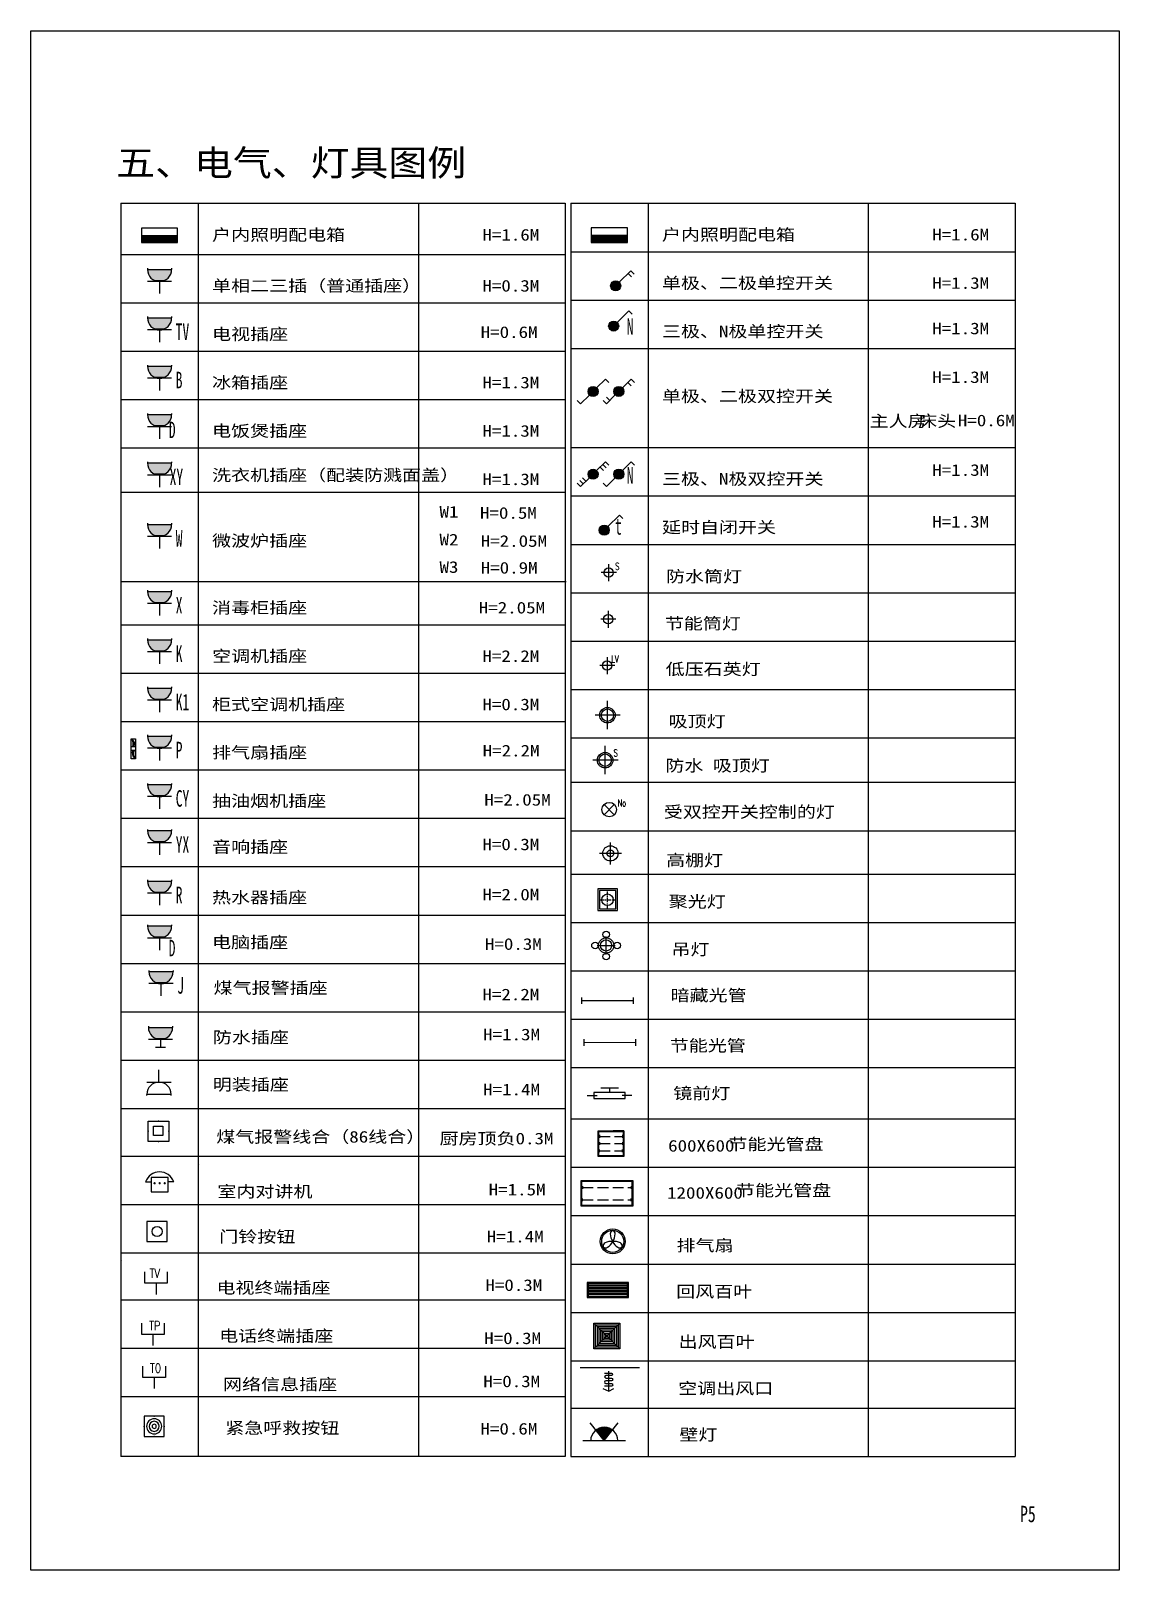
# Model space of a CAD drawing. Extents: x 1487452 to 1619693, y 165319 to 350168.
# Drawn here: x 1487452 to 1504252, y 326408 to 350168 of the extents above; entities that cross this region are included whole.
import ezdxf
from ezdxf.enums import TextEntityAlignment as Align
from ezdxf.lldxf.tags import DXFTag

# ---------------------------------------------------------------- set-up
doc = ezdxf.new("R2010")
doc.units = 0
doc.header["$LTSCALE"] = 1000
doc.header["$MEASUREMENT"] = 0
for name, pattern in [('CENTER', [2, 1.25, -0.25, 0.25, -0.25]), ('DASH', [0.35, 0.25, -0.1]), ('DASHED2', [0.375, 0.25, -0.125])]:
    doc.linetypes.add(name, pattern=pattern)
doc.layers.get('0').update_dxf_attribs({"linetype": 'CONTINUOUS'})
doc.layers.get('Defpoints').update_dxf_attribs({"linetype": 'CONTINUOUS'})
for name, color, linetype in [('A', 6, 'CONTINUOUS'), ('EES_照明平面_设备层', 1, 'CONTINUOUS'), ('EQUIP', 3, 'CONTINUOUS'), ('FIN', 3, 'CONTINUOUS'), ('FIN-栏杆', 3, 'CONTINUOUS'), ('FIT', 1, 'CONTINUOUS'), ('FURN', 2, 'CONTINUOUS'), ('G', 4, 'CONTINUOUS'), ('PS', 2, 'DASHED2'), ('PUB_TEXT', 7, 'CONTINUOUS'), ('SOLID', 2, 'CONTINUOUS'), ('STR', 2, 'CONTINUOUS'), ('WIN', 3, 'CONTINUOUS'), ('WINDOW', 2, 'CONTINUOUS'), ('WIRE', 4, 'CONTINUOUS'), ('文字', 90, 'CONTINUOUS')]:
    doc.layers.add(name, color=color, linetype=linetype)
doc.layers.add('PUB_TITLE', color=4, linetype='CONTINUOUS', lineweight=18)
doc.styles.add('-宋体', font='SimSun.ttf', dxfattribs={"width": 0.8})
doc.styles.add('_COMPLEX', font='COMPLEX', dxfattribs={"width": 0.6})
doc.styles.add('DIM_FONT', font='SIMPLEX.shx', dxfattribs={"width": 0.8})
doc.styles.add('ROMANS', font='romans.shx', dxfattribs={"width": 0.75})
doc.styles.get("Standard").update_dxf_attribs({"font": 'GBENOR', "bigfont": 'GBCBIG'})
doc.styles.add('文字说明', font='SimSun.ttf')
doc.styles.add('细圆', font='SIMHEI.TTF', dxfattribs={"width": 1.2, "height": 2.5})
tags = doc.linetypes.add('HIDDEN2', pattern=[0.1875, 0.125, -0.0625]).pattern_tags.tags
tags[6:7] = [DXFTag(74, 4), DXFTag(75, 0), DXFTag(340, '0'), DXFTag(46, 1.0), DXFTag(50, 0.0), DXFTag(44, 0.0), DXFTag(45, 0.0)]
tags[4:5] = [DXFTag(74, 4), DXFTag(75, 0), DXFTag(340, '0'), DXFTag(46, 1.0), DXFTag(50, 0.0), DXFTag(44, 0.0), DXFTag(45, 0.0)]

msp = doc.modelspace()

# ---------------------------------------------------------------- texts
at = {"width": 0.8, "flags": 9}
for p, s, height in [((1489450.6, 334468.5), '暗装接地单相插座', 0.00747), ((1489441.5, 332250), '按键电话机', 0.00871), ((1489401.2, 331479.1), '按钮盒', 0.00622), ((1489385.6, 330663), '电视插座', 0.00696), ((1489338.5, 329873.5), '电话插座', 0.00696), ((1489358.3, 329210.6), '电话插座', 0.00696)]:
    msp.add_attdef('A', p, s, height=height, dxfattribs=at)
at = {"style": '_COMPLEX', "width": 0.8, "flags": 8}
for tag, text, p in [('TV', 'TP', (1489366.8, 330989.9)), ('TP', 'TP', (1489366.8, 330181.4)), ('T0', 'TV', (1489377.2, 329526.2))]:
    msp.add_attdef(tag, text=text, height=139.28, dxfattribs=at).set_placement(p, align=Align.MIDDLE_CENTER)
at = {"layer": 'PUB_TEXT', "linetype": 'DASH'}
for s, height, style, width, p in [('户内照明配电箱', 179.21, '细圆', 1.2, (1490250.9, 346929.6)), ('户内照明配电箱', 179.21, '细圆', 1.2, (1497194.5, 346931.9)), ('H=1.6M', 179.21, '细圆', 1.2, (1494423, 346929.6)), ('H=1.6M', 179.21, '细圆', 1.2, (1501366.7, 346931.9)), ('单相二三插（普通插座）', 179.214, '细圆', 1.2, (1490250.9, 346142.8)), ('H=0.3M', 179.21, '细圆', 1.2, (1494423, 346142.8)), ('单极、二极单控开关', 179.21, '细圆', 1.2, (1497194.5, 346185.2)), ('H=1.3M', 179.21, '细圆', 1.2, (1501366.7, 346185.2)), ('N', 255, '-宋体', 0.6, (1496650.2, 345475.4)), ('TV', 255.02, '-宋体', 0.6, (1489689.4, 345396.1)), ('电视插座', 179.21, '细圆', 1.2, (1490250.9, 345396.1)), ('H=0.6M', 179.21, '细圆', 1.2, (1494396.5, 345426.7)), ('三极、N极单控开关', 179.21, '细圆', 1.2, (1497194.5, 345438.5)), ('H=1.3M', 179.21, '细圆', 1.2, (1501366.7, 345484.3)), ('B', 255, '-宋体', 0.6, (1489689.4, 344649.4)), ('冰箱插座', 179.21, '细圆', 1.2, (1490250.9, 344649.4)), ('H=1.3M', 179.21, '细圆', 1.2, (1494423, 344649.4)), ('H=1.3M', 179.21, '细圆', 1.2, (1501366.7, 344732.8)), ('单极、二极双控开关', 179.21, '细圆', 1.2, (1497194.5, 344438.9)), ('D', 255, '-宋体', 0.6, (1489582.9, 343880.2)), ('电饭煲插座', 179.21, '细圆', 1.2, (1490250.9, 343902.7)), ('H=1.3M', 179.21, '细圆', 1.2, (1494423, 343902.7)), ('主人房', 179.21, '细圆', 1.2, (1500401, 344055.2)), ('床头', 179.21, '细圆', 1.2, (1501149.2, 344055.2)), ('H=0.6M', 179.21, '细圆', 1.2, (1501761.6, 344064)), ('XY', 255.02, '-宋体', 0.6, (1489595.9, 343155.9)), ('洗衣机插座（配装防溅面盖）', 179.214, '细圆', 1.2, (1490250.9, 343220.3)), ('H=1.3M', 179.21, '细圆', 1.2, (1494423, 343155.9)), ('N', 255, '-宋体', 0.6, (1496650.2, 343178.1)), ('三极、N极双控开关', 179.21, '细圆', 1.2, (1497194.5, 343161.3)), ('H=1.3M', 179.21, '细圆', 1.2, (1501366.7, 343298.6)), ('W1', 179.21, '细圆', 1.2, (1493760.5, 342653.2)), ('H=0.5M', 179.21, '细圆', 1.2, (1494385.5, 342636.2)), ('t', 255, '-宋体', 0.6, (1496470, 342391.1)), ('延时自闭开关', 179.21, '细圆', 1.2, (1497194.5, 342414.6)), ('H=1.3M', 179.21, '细圆', 1.2, (1501366.7, 342500.4)), ('W', 255, '-宋体', 0.6, (1489689.4, 342207.8)), ('微波炉插座', 179.21, '细圆', 1.2, (1490250.9, 342207.8)), ('W2', 179.21, '细圆', 1.2, (1493760.5, 342224.5)), ('H=2.05M', 179.21, '细圆', 1.2, (1494397.3, 342203)), ('W3', 179.21, '细圆', 1.2, (1493760.5, 341801.5)), ('H=0.9M', 179.21, '细圆', 1.2, (1494397.3, 341790)), (' 防水筒灯', 179.21, '细圆', 1.2, (1497110.7, 341657.2)), ('X', 255, '-宋体', 0.6, (1489689.4, 341174.1)), ('消毒柜插座', 179.21, '细圆', 1.2, (1490250.9, 341174.1)), ('H=2.05M', 179.21, '细圆', 1.2, (1494367.4, 341174.2)), (' 节能筒灯', 179.21, '细圆', 1.2, (1497093.1, 340930.6)), ('K', 255, '-宋体', 0.6, (1489689.4, 340427.4)), ('空调机插座', 179.21, '细圆', 1.2, (1490250.9, 340427.4)), ('H=2.2M', 179.21, '细圆', 1.2, (1494423, 340427.4)), ('低压石英灯', 179.21, '细圆', 1.2, (1497252, 340225.9)), ('K1', 255.02, '-宋体', 0.6, (1489689.4, 339681)), ('柜式空调机插座', 179.21, '细圆', 1.2, (1490250.9, 339681)), ('H=0.3M', 179.21, '细圆', 1.2, (1494423, 339681)), (' 吸顶灯', 179.21, '细圆', 1.2, (1497150.8, 339419)), ('P', 255, '-宋体', 0.6, (1489689.4, 338939.3)), ('排气扇插座', 179.21, '细圆', 1.2, (1490250.9, 338939.3)), ('H=2.2M', 179.21, '细圆', 1.2, (1494427.1, 338967.4)), ('防水 吸顶灯', 179.21, '细圆', 1.2, (1497247.7, 338736.6)), ('CY', 255.02, '-宋体', 0.6, (1489689.4, 338192.5)), ('抽油烟机插座', 179.21, '细圆', 1.2, (1490250.9, 338192.5)), ('H=2.05M', 179.21, '细圆', 1.2, (1494452.8, 338208.8)), ('受双控开关控制的灯', 179.21, '细圆', 1.2, (1497223.3, 338022.1)), ('YX', 255.02, '-宋体', 0.6, (1489689.4, 337482.1)), ('音响插座', 179.21, '细圆', 1.2, (1490250.9, 337482.1)), ('H=0.3M', 179.21, '细圆', 1.2, (1494422.9, 337521)), ('高棚灯', 179.21, '细圆', 1.2, (1497257.6, 337276.3)), ('R', 255, '-宋体', 0.6, (1489689.4, 336702.8)), ('H=2.0M', 179.21, '细圆', 1.2, (1494423, 336746.4)), ('热水器插座', 179.21, '细圆', 1.2, (1490250.9, 336702.8)), ('聚光灯', 179.21, '细圆', 1.2, (1497299.1, 336637.8)), ('电脑插座', 179.21, '细圆', 1.2, (1490250.9, 336010.3)), ('D', 255, '-宋体', 0.6, (1489581.1, 335882.3)), ('H=0.3M', 179.21, '细圆', 1.2, (1494461.9, 335982.8)), (' 吊灯', 179.21, '细圆', 1.2, (1497194.1, 335900.8)), ('J', 255, '-宋体', 0.6, (1489711.8, 335306.2)), ('煤气报警插座', 179.21, '细圆', 1.2, (1490273.3, 335306.2)), ('H=2.2M', 179.21, '细圆', 1.2, (1494423, 335204.1)), ('暗藏光管', 179.21, '细圆', 1.2, (1497327.8, 335191.7)), ('防水插座', 179.21, '细圆', 1.2, (1490262.1, 334543.1)), ('H=1.3M', 179.21, '细圆', 1.2, (1494434.2, 334586.7)), (' 节能光管', 179.21, '细圆', 1.2, (1497169.4, 334415.7)), ('明装插座', 179.21, '细圆', 1.2, (1490262.1, 333813.3)), ('H=1.4M', 179.21, '细圆', 1.2, (1494434.2, 333737.1)), ('镜前灯', 179.21, '细圆', 1.2, (1497369.1, 333679.5)), ('煤气报警线合（86线合）', 179.214, '细圆', 1.2, (1490314.8, 333007.7)), ('厨房顶负0.3M', 179.21, '细圆', 1.2, (1493761.6, 332980.9)), ('600X600', 179.21, '细圆', 1.2, (1497289.5, 332869)), ('节能光管盘', 179.21, '细圆', 1.2, (1498221.8, 332893.9)), ('室内对讲机', 179.21, '细圆', 1.2, (1490332.4, 332163.3)), ('H=1.5M', 179.21, '细圆', 1.2, (1494520, 332192.4)), ('1200X600', 179.21, '细圆', 1.2, (1497273.1, 332141.7)), ('节能光管盘', 179.21, '细圆', 1.2, (1498339.3, 332181.2)), ('门铃按钮', 179.21, '细圆', 1.2, (1490361.6, 331466.6)), ('H=1.4M', 179.21, '细圆', 1.2, (1494490.9, 331466.6)), ('排气扇', 179.21, '细圆', 1.2, (1497419.7, 331331.4)), ('电视终端插座', 179.21, '细圆', 1.2, (1490317.9, 330678.3)), ('H=0.3M', 179.21, '细圆', 1.2, (1494469.2, 330718.1)), (' 回风百叶', 179.21, '细圆', 1.2, (1497268.1, 330619.4)), ('电话终端插座', 179.21, '细圆', 1.2, (1490361.6, 329934.4)), ('H=0.3M', 179.21, '细圆', 1.2, (1494450.8, 329898.2)), (' 出风百叶', 179.21, '细圆', 1.2, (1497304.5, 329843.6)), ('网络信息插座', 179.21, '细圆', 1.2, (1490419.9, 329186.9)), ('H=0.3M', 179.21, '细圆', 1.2, (1494437.1, 329232.8)), (' 空调出风口', 179.21, '细圆', 1.2, (1497299.2, 329125.5)), ('紧急呼救按钮', 179.21, '细圆', 1.2, (1490454.2, 328513.8)), ('H=0.6M', 179.21, '细圆', 1.2, (1494393, 328501.3)), ('壁灯', 179.21, '细圆', 1.2, (1497462.7, 328410.1))]:
    msp.add_text(s, height=height, dxfattribs=dict(at, style=style, width=width)).set_placement(p)
at = {"layer": 'PUB_TEXT', "style": '_COMPLEX', "width": 0.6}
for s, height, p in [('S', 106.4, (1496473.7, 341847.3)), ('LV', 106.44, (1496415.1, 340419)), ('S', 106.4, (1496449.2, 338966.6)), ('No', 106.44, (1496511, 338196.3))]:
    msp.add_text(s, height=height, dxfattribs=at).set_placement(p)
at = {"layer": 'PUB_TITLE', "color": 7, "style": '细圆', "width": 1.1}
msp.add_text('五、电气、灯具图例', height=400, dxfattribs=at).set_placement((1488770.8, 347929.6))
at = {"layer": '文字', "color": 7, "style": '文字说明', "width": 0.7}
msp.add_text('P5', height=253.05, dxfattribs=at).set_placement((1502722.1, 327149.3))

# ---------------------------------------------------------------- blocks, each defined once
blk = doc.blocks.new('A$C14E72EDC')
at = {"layer": 'FIT'}
for p, q in [((281, 0), (281, 651)), ((577, 323), (0, 323))]:
    blk.add_line(p, q, dxfattribs=at)
blk.add_circle((281, 323), 143, dxfattribs=at)
at = {"layer": 'WIN'}
blk.add_circle((281, 323), 178, dxfattribs=at)
blk = doc.blocks.new('A$C28F74582')
at = {"color": 1}
for p, q in [((330, 124), (330, 536)), ((124, 330), (536, 330))]:
    blk.add_line(p, q, dxfattribs=at)
for centre, radius in [((77, 330), 77.1), ((330, 330), 176), ((330, 330), 129), ((330, 583), 77.1), ((583, 330), 77.1), ((330, 77), 77.1)]:
    blk.add_circle(centre, radius, dxfattribs=at)
blk = doc.blocks.new('_LINKPT1')
blk.add_line((0, 0), (0, 0))
blk = doc.blocks.new('M_X6')
for p, q in [((0.147, 0.356), (0.625, 0.833)), ((0.512, 0.72), (0.653, 0.579)), ((0.625, 0.833), (0.766, 0.692))]:
    blk.add_line(p, q)
blk.add_circle((0, 0.208), 0.208)
for points in [[(-0.18, 0.313), (0.18, 0.313), (-0.208, 0.208), (0.208, 0.208)], [(-0.18, 0.104), (0.18, 0.104), (-0.208, 0.208), (0.208, 0.208)], [(-0.104, 0.389), (0.104, 0.389), (-0.18, 0.313), (0.18, 0.313)], [(-0.104, 0.028), (0.104, 0.028), (-0.18, 0.104), (0.18, 0.104)], [(0, 0.417), (0, 0.417), (-0.104, 0.389), (0.104, 0.389)], [(0, 0), (0, 0), (-0.104, 0.028), (0.104, 0.028)]]:
    blk.add_solid(points)
for p in [(-0.208, 0.208), (0, 0.417), (0.208, 0.208), (0, 0)]:
    blk.add_blockref('_LINKPT1', p)
at = {"width": 0.8, "flags": 9}
blk.add_attdef('A', (0, 0), '', height=0.00002, dxfattribs=at)
blk = doc.blocks.new('M_X2')
for p, q in [((0.147, 0.356), (0.625, 0.833)), ((0.625, 0.833), (0.766, 0.692))]:
    blk.add_line(p, q)
blk.add_circle((0, 0.208), 0.208)
for points in [[(-0.18, 0.313), (0.18, 0.313), (-0.208, 0.208), (0.208, 0.208)], [(-0.18, 0.104), (0.18, 0.104), (-0.208, 0.208), (0.208, 0.208)], [(-0.104, 0.389), (0.104, 0.389), (-0.18, 0.313), (0.18, 0.313)], [(-0.104, 0.028), (0.104, 0.028), (-0.18, 0.104), (0.18, 0.104)], [(0, 0.417), (0, 0.417), (-0.104, 0.389), (0.104, 0.389)], [(0, 0), (0, 0), (-0.104, 0.028), (0.104, 0.028)]]:
    blk.add_solid(points)
for p in [(-0.208, 0.208), (0, 0.417), (0.208, 0.208), (0, 0)]:
    blk.add_blockref('_LINKPT1', p)
at = {"width": 0.8, "flags": 9}
blk.add_attdef('A', (0, 0), '', height=0.00002, dxfattribs=at)
blk = doc.blocks.new('M_X15')
for p, q in [((0.147, 0.356), (0.512, 0.72)), ((0.512, 0.72), (0.653, 0.579)), ((-0.147, 0.061), (-0.512, -0.304)), ((-0.512, -0.304), (-0.653, -0.162))]:
    blk.add_line(p, q)
blk.add_circle((0, 0.208), 0.208)
for p in [(-0.208, 0.208), (0, 0.417), (0, 0), (0.208, 0.208)]:
    blk.add_blockref('_LINKPT1', p)
at = {"width": 0.8, "flags": 9}
blk.add_attdef('A', (0, 0), '', height=0.00002, dxfattribs=at)
blk = doc.blocks.new('_X1FMM')
for p, q in [((0.653, 0.579), (0.512, 0.72)), ((-0.433, 0.058), (-0.291, -0.083)), ((0.433, 0.358), (0.291, 0.5)), ((0.543, 0.469), (0.402, 0.61)), ((-0.543, -0.052), (-0.402, -0.193))]:
    blk.add_line(p, q)
for points in [[(-0.18, 0.313), (0.18, 0.313), (-0.208, 0.208), (0.208, 0.208)], [(-0.18, 0.104), (0.18, 0.104), (-0.208, 0.208), (0.208, 0.208)], [(-0.104, 0.389), (0.104, 0.389), (-0.18, 0.313), (0.18, 0.313)], [(-0.104, 0.028), (0.104, 0.028), (-0.18, 0.104), (0.18, 0.104)], [(0, 0.417), (0, 0.417), (-0.104, 0.389), (0.104, 0.389)], [(0, 0), (0, 0), (-0.104, 0.028), (0.104, 0.028)]]:
    blk.add_solid(points)
blk.add_blockref('M_X15', (0, 0))
at = {"xscale": 0.002, "yscale": 0.002, "zscale": 0.002}
blk.add_blockref('_LINKPT1', (0, 0), dxfattribs=at)
at = {"flags": 9}
blk.add_attdef('A', (0, 0), '', height=0.00002, dxfattribs=at)
blk = doc.blocks.new('_X2XTX')
for points in [[(-0.18, 0.313), (0.18, 0.313), (-0.208, 0.208), (0.208, 0.208)], [(-0.18, 0.104), (0.18, 0.104), (-0.208, 0.208), (0.208, 0.208)], [(-0.104, 0.389), (0.104, 0.389), (-0.18, 0.313), (0.18, 0.313)], [(-0.104, 0.028), (0.104, 0.028), (-0.18, 0.104), (0.18, 0.104)], [(0, 0.417), (0, 0.417), (-0.104, 0.389), (0.104, 0.389)], [(0, 0), (0, 0), (-0.104, 0.028), (0.104, 0.028)]]:
    blk.add_solid(points)
blk.add_blockref('M_X15', (0, 0))
at = {"xscale": 0.002, "yscale": 0.002, "zscale": 0.002}
blk.add_blockref('_LINKPT1', (0, 0), dxfattribs=at)
at = {"flags": 9}
blk.add_attdef('A', (0, 0), '', height=0.00002, dxfattribs=at)
blk = doc.blocks.new('_X0XWO')
for p, q in [((0.653, 0.579), (0.512, 0.72)), ((0.515, 0.441), (0.374, 0.582)), ((-0.374, -0.165), (-0.515, -0.024))]:
    blk.add_line(p, q)
for points in [[(-0.18, 0.313), (0.18, 0.313), (-0.208, 0.208), (0.208, 0.208)], [(-0.18, 0.104), (0.18, 0.104), (-0.208, 0.208), (0.208, 0.208)], [(-0.104, 0.389), (0.104, 0.389), (-0.18, 0.313), (0.18, 0.313)], [(-0.104, 0.028), (0.104, 0.028), (-0.18, 0.104), (0.18, 0.104)], [(0, 0.417), (0, 0.417), (-0.104, 0.389), (0.104, 0.389)], [(0, 0), (0, 0), (-0.104, 0.028), (0.104, 0.028)]]:
    blk.add_solid(points)
blk.add_blockref('M_X15', (0, 0))
at = {"xscale": 0.002, "yscale": 0.002, "zscale": 0.002}
blk.add_blockref('_LINKPT1', (-0.001, 0), dxfattribs=at)
at = {"flags": 9}
blk.add_attdef('A', (0, 0), '', height=0.00002, dxfattribs=at)
blk = doc.blocks.new('*X24')
at = {"color": 0}
for p, q in [((-250, 33), (-183, 100)), ((-250, 68), (-218, 100)), ((-247, 0), (-147, 100)), ((-212, 0), (-112, 100)), ((-177, 0), (-77, 100)), ((-141, 0), (-41, 100)), ((-106, 0), (-6, 100)), ((-71, 0), (29, 100)), ((-35, 0), (65, 100)), ((0, 0), (100, 100)), ((35, 0), (135, 100)), ((71, 0), (171, 100)), ((106, 0), (206, 100)), ((141, 0), (241, 100)), ((177, 0), (250, 73)), ((212, 0), (250, 38)), ((247, 0), (250, 3))]:
    blk.add_line(p, q, dxfattribs=at)
blk = doc.blocks.new('M_Z1')
for p, q in [((-0.75, 0.6), (-0.75, 0)), ((0.75, 0.6), (-0.75, 0.6)), ((-0.75, 0.3), (0.75, 0.3)), ((-0.75, 0), (0.75, 0)), ((0.75, 0), (0.75, 0.6))]:
    blk.add_line(p, q)
at = {"const_width": 0.3}
blk.add_lwpolyline([(-0.75, 0.15), (0.75, 0.15)], dxfattribs=at)
at = {"xscale": 0.003, "yscale": 0.003, "zscale": 0.003}
blk.add_blockref('*X24', (0, 0), dxfattribs=at)
for p in [(-0.75, 0.3), (0, 0.6), (0, 0), (0.75, 0.3)]:
    blk.add_blockref('_LINKPT1', p)
at = {"width": 0.8, "flags": 9}
blk.add_attdef('A', (0, 0), '', height=0.00003, dxfattribs=at)
blk.add_attdef('A', (0, 0), '', height=0.00003, dxfattribs=at)
blk = doc.blocks.new('M_Y0')
for p, q in [((0.35, 0.35), (-0.35, -0.35)), ((-0.35, 0.35), (0.35, -0.35))]:
    blk.add_line(p, q)
blk.add_circle((0, 0), 0.5)
for p in [(-0.5, 0), (0, 0.5), (0.5, 0), (0, -0.5)]:
    blk.add_blockref('_LINKPT1', p)
at = {"width": 0.8, "flags": 9}
blk.add_attdef('A', (0, 0), '', height=0.00002, dxfattribs=at)
blk = doc.blocks.new('A$C0B1E0BB1')
h = blk.add_hatch(color=1)
h.paths.add_polyline_path([(295, 63), (245, 0), (148, 122, -0.192701), (259, 156)])
h.paths.add_polyline_path([(295, 63), (259, 156, -0.146641), (342, 122)])
at = {"color": 1}
for p, q in [((245, 0), (83, 203)), ((245, 0), (406, 203)), ((0, 0), (490, 0))]:
    blk.add_line(p, q, dxfattribs=at)
blk.add_arc((245, 0), 156, 0, 180, dxfattribs=at)
blk = doc.blocks.new('A$C03A853B2')
at = {"layer": 'STR', "color": 1}
for points in [[(85, 85, -0.1421), (68, 136, -0.340789), (85, 160, 0.445649)], [(85, 85, 0.1421), (102, 136, 0.340789), (85, 160, -0.445649)], [(85, 85, 0.1421), (33, 75, 0.340789), (20, 48, -0.445649)], [(85, 85, -0.1421), (50, 45, -0.340789), (20, 48, 0.445649)], [(85, 85, -0.1421), (137, 75, -0.340789), (150, 48, 0.445649)], [(85, 85, 0.1421), (120, 45, 0.340789), (150, 48, -0.445649)]]:
    blk.add_lwpolyline(points, format="xyb", dxfattribs=at)
for radius in [85, 75]:
    blk.add_circle((85, 85), radius, dxfattribs=at)
at = {"color": 1, "style": 'ROMANS', "text_generation_flag": 4, "width": 0.75, "flags": 9}
for tag in ['XSIZE', 'YSIZE']:
    blk.add_attdef(tag, (85, 85), '', height=0.5, rotation=180, dxfattribs=at)
blk = doc.blocks.new('A$C27BC2B0E')
at = {"layer": 'WINDOW', "color": 1, "ltscale": 0.15}
for p, q in [((360, 0), (360, 720)), ((720, 360), (0, 360))]:
    blk.add_line(p, q, dxfattribs=at)
at = {"layer": 'WINDOW', "ltscale": 0.15}
for radius in [250, 109]:
    blk.add_circle((360, 360), radius, dxfattribs=at)
blk = doc.blocks.new('A$C19DE0DB8')
at = {"layer": 'FIT'}
for p, q in [((280, 320), (0, 600)), ((320, 320), (600, 600)), ((0, 0), (280, 280)), ((320, 280), (600, 0))]:
    blk.add_line(p, q, dxfattribs=at)
for points in [[(40, 40), (40, 560), (560, 560), (560, 40)], [(80, 80), (80, 520), (520, 520), (520, 80)], [(120, 120), (120, 480), (480, 480), (480, 120)], [(160, 160), (160, 440), (440, 440), (440, 160)], [(200, 200), (200, 400), (400, 400), (400, 200)], [(240, 240), (240, 360), (360, 360), (360, 240)], [(280, 280), (280, 320), (320, 320), (320, 280)]]:
    blk.add_lwpolyline(points, close=True, dxfattribs=at)
at = {"layer": 'WIN'}
blk.add_lwpolyline([(0, 0), (0, 600), (600, 600), (600, 0)], close=True, dxfattribs=at)
at = {"style": 'DIM_FONT', "width": 0.8, "flags": 9}
for tag in ['XSIZE', 'YSIZE']:
    blk.add_attdef(tag, (600, 0), '', height=0.5, dxfattribs=at)
blk = doc.blocks.new('A$C63320A22')
at = {"layer": 'FIT', "linetype": 'DASH'}
for p, q in [((34, 463), (34, 400)), ((34, 431), (1165, 431)), ((1165, 463), (1165, 400)), ((34, 118), (34, 180)), ((34, 149), (1165, 149)), ((1165, 118), (1165, 180))]:
    blk.add_line(p, q, dxfattribs=at)
at = {"layer": 'FIT'}
blk.add_line((600, 600), (950, 600), dxfattribs=at)
for points in [[(1200, 0), (0, 0), (0, 600), (1200, 600)], [(1180, 20), (20, 20), (20, 580), (1180, 580)]]:
    blk.add_lwpolyline(points, close=True, dxfattribs=at)
blk = doc.blocks.new('A$C197D6C6A')
at = {"layer": 'FIT', "linetype": 'DASH'}
for p, q in [((34, 500), (34, 438)), ((34, 469), (565, 469)), ((565, 500), (565, 438)), ((34, 337), (34, 275)), ((34, 306), (565, 306)), ((34, 99), (34, 162)), ((34, 131), (565, 131)), ((565, 337), (565, 275)), ((565, 99), (565, 162))]:
    blk.add_line(p, q, dxfattribs=at)
at = {"layer": 'FIT'}
blk.add_line((600, 600), (350, 600), dxfattribs=at)
for points in [[(600, 0), (0, 0), (0, 600), (600, 600)], [(580, 20), (20, 20), (20, 580), (580, 580)]]:
    blk.add_lwpolyline(points, close=True, dxfattribs=at)
blk = doc.blocks.new('A$C2F2E0F0E')
at = {"layer": 'A'}
for p, q in [((0, 154), (0, 0)), ((1200, 154), (1200, 0))]:
    blk.add_line(p, q, dxfattribs=at)
at = {"layer": 'FIN', "linetype": 'DASH', "ltscale": 0.4, "const_width": 30}
blk.add_lwpolyline([(0, 77), (1200, 77)], dxfattribs=at)
blk = doc.blocks.new('A$C411E3004')
at = {"layer": 'WIN'}
for p, q in [((0, 154), (0, 0)), ((1200, 154), (1200, 0))]:
    blk.add_line(p, q, dxfattribs=at)
at = {"layer": 'WIN', "const_width": 30}
blk.add_lwpolyline([(0, 77), (1200, 77)], dxfattribs=at)
blk = doc.blocks.new('A$C49681F1B')
for p, q in [((0, 480), (0, 452)), ((0, 452), (556, 452)), ((556, 480), (556, 452)), ((556, 175), (0, 175)), ((278, 175), (278, 1))]:
    blk.add_line(p, q)
at = {"color": 3, "ltscale": 1.5}
blk.add_line((162, 0), (390, 0), dxfattribs=at)
blk.add_arc((278, 452), 278, 180, 0)
for points in [[(518, 313), (37, 313), (556, 452), (0, 452)], [(417, 212), (139, 212), (518, 313), (37, 313)], [(278, 175), (278, 175), (417, 212), (139, 212)]]:
    blk.add_solid(points)
blk = doc.blocks.new('M_X23')
for p, q in [((-0.5, 1.05), (-0.5, 1)), ((-0.5, 1), (0.5, 1)), ((0.5, 1.05), (0.5, 1)), ((0.5, 0.5), (-0.5, 0.5)), ((0, 0.5), (0, 0))]:
    blk.add_line(p, q)
blk.add_arc((0, 1), 0.5, 180, 0)
for points in [[(0.433, 0.75), (-0.433, 0.75), (0.5, 1), (-0.5, 1)], [(0.25, 0.567), (-0.25, 0.567), (0.433, 0.75), (-0.433, 0.75)], [(0, 0.5), (0, 0.5), (0.25, 0.567), (-0.25, 0.567)]]:
    blk.add_solid(points)
blk.add_blockref('_LINKPT1', (0.001, 0))
at = {"width": 0.8, "flags": 9}
blk.add_attdef('A', (0, 0), '', height=0.00002, dxfattribs=at)

# ---------------------------------------------------------------- linework, layer by layer
for p, q in [((1489431, 333939.1), (1489431, 334130.4)), ((1489244.3, 333939.1), (1489617.7, 333939.1)), ((1489244.3, 333733.8), (1489244.3, 333752.4)), ((1489617.7, 333752.4), (1489244.3, 333752.4)), ((1489617.7, 333733.8), (1489617.7, 333752.4)), ((1489223.9, 332402.4), (1489311, 332402.4)), ((1489572.1, 332467.6), (1489311, 332467.6)), ((1489311, 332467.6), (1489311, 332250)), ((1489572.1, 332250), (1489572.1, 332467.6)), ((1489659.2, 332402.4), (1489572.1, 332402.4)), ((1489311, 332250), (1489572.1, 332250)), ((1489245.8, 331790), (1489245.8, 331479.1)), ((1489556.7, 331790), (1489245.8, 331790)), ((1489556.7, 331479.1), (1489556.7, 331790)), ((1489245.8, 331479.1), (1489556.7, 331479.1)), ((1489211.5, 330836.8), (1489211.5, 331010.9)), ((1489559.7, 331010.9), (1489559.7, 330836.8)), ((1489559.7, 330836.8), (1489211.5, 330836.8)), ((1489385.6, 330836.9), (1489385.6, 330663)), ((1489164.4, 330047.3), (1489164.4, 330221.4)), ((1489512.6, 330047.3), (1489164.4, 330047.3)), ((1489338.5, 330047.4), (1489338.5, 329873.5)), ((1489512.6, 330221.4), (1489512.6, 330047.3)), ((1489184.2, 329384.4), (1489184.2, 329558.5)), ((1489532.4, 329558.5), (1489532.4, 329384.4)), ((1489532.4, 329384.4), (1489184.2, 329384.4)), ((1489358.3, 329384.6), (1489358.3, 329210.6))]:
    msp.add_line(p, q)
at = {"color": 6}
msp.add_line((1496248.8, 333853.8), (1496525.2, 333853.8), dxfattribs=at)
at = {"color": 1}
for p, q in [((1489201.7, 328783.9, -10657.5), (1489201.7, 328472.6, -10657.5)), ((1489513, 328783.9, -10657.5), (1489201.7, 328783.9, -10657.5)), ((1489513, 328472.6, -10657.5), (1489513, 328783.9, -10657.5)), ((1489201.7, 328472.6, -10657.5), (1489513, 328472.6, -10657.5))]:
    msp.add_line(p, q, dxfattribs=at)
at = {"color": 7}
msp.add_line((1495702.2, 328160.9), (1488842, 328160.9), dxfattribs=at)
at = {"const_width": 17.4}
for points in [[(1489354.5, 332380.6, 1), (1489371.9, 332380.6, 1)], [(1489432.8, 332380.6, 1), (1489450.2, 332380.6, 1)], [(1489511.2, 332380.6, 1), (1489528.6, 332380.6, 1)]]:
    msp.add_lwpolyline(points, format="xyb", close=True, dxfattribs=at)
msp.add_circle((1489401.2, 331634.6), 77.7)
for centre, radius, start, end in [((1489431, 333752.4), 186.7, 0, 180), ((1489441.5, 332323.1), 231.6, 20.01596, 159.98404)]:
    msp.add_arc(centre, radius, start, end)
at = {"color": 0, "extrusion": (0, 0, -1)}
for major_axis in [(-0.2, 116.8), (-0.4, 77.8), (-0.1, 32.4)]:
    msp.add_ellipse((1489357.4, 328628.3, -10657.5), major_axis=major_axis, ratio=1, dxfattribs=at)
at = {"color": 0}
for p in [(1489201.7, 328628.3, -10657.5), (1489357.4, 328783.9, -10657.5), (1489513, 328628.3, -10657.5), (1489357.4, 328472.6, -10657.5)]:
    msp.add_point(p, dxfattribs=at)
at = {"layer": 'Defpoints', "color": 2}
msp.add_lwpolyline([(1487452.3, 350167.6), (1504252.2, 350167.6), (1504252.2, 326407.8), (1487452.3, 326407.8)], close=True, dxfattribs=at)
at = {"layer": 'EES_照明平面_设备层', "color": 0, "linetype": 'ByBlock'}
for p, q in [((1489261.7, 333026), (1489261.7, 333340.2)), ((1489261.7, 333340.2), (1489584.2, 333340.2)), ((1489584.2, 333340.2), (1489584.2, 333026)), ((1489584.2, 333026), (1489261.7, 333026))]:
    msp.add_line(p, q, dxfattribs=at)
msp.add_lwpolyline([(1489345.2, 333260.4), (1489491.4, 333260.4), (1489491.4, 333115.8), (1489345.2, 333115.8)], close=True, dxfattribs=at)
for p in [(1489261.7, 333183.1), (1489423, 333340.2), (1489584.2, 333183.1), (1489423, 333026)]:
    msp.add_point(p, dxfattribs=at)
at = {"layer": 'FIN', "linetype": 'CENTER', "ltscale": 0.05}
for p, q in [((1496243.5, 336755.2), (1496477.6, 336755.2)), ((1496243.5, 336755.2), (1496477.6, 336755.2)), ((1496354.3, 336622.1), (1496354.3, 336884.6)), ((1496354.3, 336622.1), (1496354.3, 336884.6))]:
    msp.add_line(p, q, dxfattribs=at)
at = {"layer": 'FIN-栏杆'}
for points in [[(1489069.1, 339240.9), (1489069.1, 338929.4), (1489004.1, 338929.4), (1489004.1, 339240.9)], [(1489069.1, 339120.3), (1489069.1, 339057), (1489004.1, 339057), (1489004.1, 339120.3)]]:
    msp.add_lwpolyline(points, close=True, dxfattribs=at)
for centre, radius, start, end in [((1488971, 339157.1), 84.6, 334.24508, 58.43739), ((1488919.7, 339164.6), 115.4, 337.42488, 34.01963), ((1489101.9, 339020.2), 84.6, 154.24508, 238.43739), ((1489153.3, 339012.7), 115.4, 157.42488, 214.01963)]:
    msp.add_arc(centre, radius, start, end, dxfattribs=at)
at = {"layer": 'FIT'}
for p, q in [((1496371.5, 341936), (1496371.5, 341673.5)), ((1496490.9, 341805.8), (1496258.2, 341805.8)), ((1496365.5, 341216.3), (1496365.5, 340953.7)), ((1496484.9, 341086.1), (1496252.2, 341086.1)), ((1496347.6, 340501.3), (1496347.6, 340238.8)), ((1496467, 340371.2), (1496234.3, 340371.2))]:
    msp.add_line(p, q, dxfattribs=at)
at = {"layer": 'FIT', "color": 3, "linetype": 'ByBlock'}
msp.add_line((1496386.2, 333853.8), (1496386.2, 333782.3), dxfattribs=at)
at = {"layer": 'FIT', "linetype": 'ByBlock'}
for p, q in [((1496040.8, 333735.1), (1496192.4, 333735.1)), ((1496731.6, 333735.1), (1496580, 333735.1))]:
    msp.add_line(p, q, dxfattribs=at)
at = {"layer": 'FIT'}
msp.add_lwpolyline([(1496309, 329450.2), (1496413.2, 329450.2, -1), (1496413.2, 329413.2), (1496329.8, 329413.2, 1), (1496329.8, 329373.8), (1496413.2, 329373.8, -1), (1496413.2, 329332.1), (1496329.8, 329332.1, 1), (1496329.8, 329288.1), (1496413.2, 329288.1, -1), (1496413.2, 329246.5), (1496306.7, 329246.5)], format="xyb", dxfattribs=at)
at = {"layer": 'FURN'}
for p, q in [((1496509.3, 336926), (1496202.7, 336926)), ((1496202.7, 336926), (1496202.7, 336591.9))]:
    msp.add_line(p, q, dxfattribs=at)
at = {"layer": 'FURN', "color": 3}
for p, q in [((1496509.3, 336591.9), (1496509.3, 336926)), ((1496202.7, 336591.9), (1496509.3, 336591.9))]:
    msp.add_line(p, q, dxfattribs=at)
for points in [[(1496202.7, 336591.9), (1496509.3, 336591.9), (1496509.3, 336926), (1496202.7, 336926)], [(1496228.9, 336618.1), (1496483.1, 336618.1), (1496483.1, 336899.8), (1496228.9, 336899.8)], [(1496228.9, 336618.1), (1496483.1, 336618.1), (1496483.1, 336899.8), (1496228.9, 336899.8)]]:
    msp.add_lwpolyline(points, close=True, dxfattribs=at)
at = {"layer": 'FURN', "color": 1}
msp.add_circle((1496354.3, 336755.2), 89.6, dxfattribs=at)
at = {"layer": 'FURN'}
msp.add_circle((1496354.3, 336755.2), 89.6, dxfattribs=at)
at = {"layer": 'G', "color": 8}
for p, q in [((1496660.6, 330820.3), (1496055.8, 330820.3)), ((1496660.6, 330796.7), (1496055.8, 330796.7)), ((1496660.6, 330773.2), (1496055.8, 330773.2)), ((1496660.6, 330749.7), (1496055.8, 330749.7)), ((1496660.6, 330726.2), (1496055.8, 330726.2)), ((1496660.6, 330702.7), (1496055.8, 330702.7)), ((1496660.6, 330679.1), (1496055.8, 330679.1)), ((1496660.6, 330655.6), (1496055.8, 330655.6))]:
    msp.add_line(p, q, dxfattribs=at)
at = {"layer": 'G', "color": 1}
for points in [[(1496677.4, 330615.3), (1496677.4, 330850.5), (1496039, 330850.5), (1496039, 330615.3)], [(1496660.6, 330632.1), (1496660.6, 330833.7), (1496055.8, 330833.7), (1496055.8, 330632.1)]]:
    msp.add_lwpolyline(points, close=True, dxfattribs=at)
at = {"layer": 'PS', "color": 3, "linetype": 'ByBlock'}
msp.add_lwpolyline([(1496628.2, 333782.2), (1496144.3, 333782.2), (1496144.3, 333688.1), (1496628.2, 333688.1)], close=True, dxfattribs=at)
at = {"layer": 'PUB_TEXT', "linetype": 'DASH'}
for p, q in [((1500384.4, 347505.1), (1500384.9, 347504.6)), ((1502645.3, 347505.1), (1502645.8, 347504.6))]:
    msp.add_line(p, q, dxfattribs=at)
at = {"layer": 'SOLID', "color": 6}
msp.add_line((1495930.3, 329536.1), (1496847, 329536.1), dxfattribs=at)
at = {"layer": 'WIN'}
for points in [[(1496372.4, 329169.4), (1496372.4, 329478)], [(1496280.5, 329210.1), (1496372.4, 329169.4), (1496452.6, 329210.1)]]:
    msp.add_lwpolyline(points, dxfattribs=at)
at = {"layer": 'WIN', "color": 3}
for centre in [(1496371.5, 341805.8), (1496365.5, 341086.1), (1496347.6, 340371.2)]:
    msp.add_circle(centre, 71.9, dxfattribs=at)
at = {"layer": 'WIRE', "color": 7}
for p, q in [((1488842, 347506.1), (1488842, 328160.9)), ((1488842, 347506.1), (1495702.2, 347506.1)), ((1495702.2, 347506.1), (1495702.2, 328160.9)), ((1495785.7, 347504.6), (1495785.7, 328160.9)), ((1495786.2, 347505.1), (1502645.3, 347505.1)), ((1502645.8, 347504.6), (1502645.8, 328160.9)), ((1495785.7, 328160.9), (1502645.8, 328160.9))]:
    msp.add_line(p, q, dxfattribs=at)
at = {"layer": 'WIRE', "color": 8}
for p, q in [((1490036.8, 347506.1), (1490036.8, 328160.9)), ((1493441.3, 328160.9), (1493441.3, 347506.1)), ((1496980.4, 347504.6), (1496980.4, 328160.9)), ((1500384.9, 328160.9), (1500384.9, 347504.6)), ((1488842, 346716), (1495702.2, 346716)), ((1495785.7, 346758.4), (1502645.8, 346758.4)), ((1488842, 345969.3), (1495702.2, 345969.3)), ((1495785.7, 346011.7), (1502645.8, 346011.7)), ((1495785.7, 345265), (1502645.8, 345265)), ((1488842, 345222.6), (1495702.2, 345222.6)), ((1488842, 344475.9), (1495702.2, 344475.9)), ((1488842, 343729.1), (1495702.2, 343729.1)), ((1495785.7, 343734.5), (1502645.8, 343734.5)), ((1488842, 343046.8), (1495702.2, 343046.8)), ((1495785.7, 342987.8), (1502645.8, 342987.8)), ((1495785.7, 342241), (1502645.8, 342241)), ((1488854.9, 341670.1), (1495715.1, 341670.1)), ((1495785.7, 341494.3), (1502645.8, 341494.3)), ((1488842, 341000.6), (1495702.2, 341000.6)), ((1495785.7, 340747.6), (1502645.8, 340747.6)), ((1488842, 340253.9), (1495702.2, 340253.9)), ((1495785.7, 340000.9), (1502645.8, 340000.9)), ((1488842, 339507.2), (1495702.2, 339507.2)), ((1495785.7, 339254.1), (1502645.8, 339254.1)), ((1488842, 338760.4), (1495702.2, 338760.4)), ((1495785.7, 338571.8), (1502645.8, 338571.8)), ((1488842, 338013.7), (1495702.2, 338013.7)), ((1495798.5, 337820.6), (1502658.7, 337820.6)), ((1488842, 337267), (1495702.2, 337267)), ((1495785.7, 337151.1), (1502645.8, 337151.1)), ((1488842, 336520.3), (1495702.2, 336520.3)), ((1495785.7, 336404.3), (1502645.8, 336404.3)), ((1488842, 335773.5), (1495702.2, 335773.5)), ((1495785.7, 335657.6), (1502645.8, 335657.6)), ((1488842, 335026.8), (1495702.2, 335026.8)), ((1495785.7, 334910.9), (1502645.8, 334910.9)), ((1488842, 334280.1), (1495702.2, 334280.1)), ((1495785.7, 334164.2), (1502645.8, 334164.2)), ((1488842, 333533.4), (1495702.2, 333533.4)), ((1493440.8, 333507.4), (1493441.3, 333507.9)), ((1495785.7, 333373.8), (1502645.8, 333373.8)), ((1488842, 332800.8), (1495702.2, 332800.8)), ((1495785.7, 332627.1), (1502645.8, 332627.1)), ((1488842, 332054.1), (1495702.2, 332054.1)), ((1495785.7, 331880.4), (1502645.8, 331880.4)), ((1488852.2, 331307.3), (1495692, 331307.3)), ((1495785.7, 331133.6), (1502645.8, 331133.6)), ((1488842, 330580.2), (1495702.2, 330580.2)), ((1495785.7, 330386.9), (1502645.8, 330386.9)), ((1488842, 329833.5), (1495702.2, 329833.5)), ((1495785.7, 329640.2), (1502645.8, 329640.2)), ((1488852.2, 329086.7), (1495692, 329086.7)), ((1495785.7, 328907.6), (1502645.8, 328907.6))]:
    msp.add_line(p, q, dxfattribs=at)
at = {"layer": 'WIRE', "color": 0}
for p, q in [((1495785.7, 347504.6), (1495786.2, 347505.1)), ((1496979.9, 347505.1), (1496980.4, 347504.6)), ((1490036.3, 333507.4), (1490036.8, 333507.9)), ((1490036.8, 332675.6), (1490047, 332665.4)), ((1495701.7, 331303.5), (1495702.2, 331304)), ((1488842, 329061.3), (1488842.6, 329060.8))]:
    msp.add_line(p, q, dxfattribs=at)
msp.add_arc((1488852.2, 331196.4), 10.2, 180, 270, dxfattribs=at)
msp.add_arc((1488852.2, 331196.4), 10.2, 180, 270, dxfattribs=at)

# ---------------------------------------------------------------- block references
at = {"color": 120, "ltscale": 1.5}
for name, p, xscale, yscale, zscale in [('A$C28F74582', (1496110.5, 335828.3), 0.6719999993219972, 0.6719999993219972, 0.6720000000000002), ('A$C49681F1B', (1489267.6, 334482), 0.6719999993219972, 0.6719999993219972, 0.6720000000000002), ('A$C03A853B2', (1496241.3, 331290), 2.267999998293817, 2.268000000622123, 2.268), ('A$C0B1E0BB1', (1495975.2, 328407.2), 1.343999998643994, 1.3440000009723, 1.344)]:
    msp.add_blockref(name, p, dxfattribs=dict(at, xscale=xscale, yscale=yscale, zscale=zscale))
for p, xscale, yscale, zscale in [((1489450.8, 334468.5), 373.3615761389956, 373.3615761413239, 373.3615761402138), ((1489441.5, 332554.7), 435.2503156615421, 435.2503156638704, 435.2503156634841), ((1489311, 332358.8), 435.2503156615421, 435.2503156638704, 435.2503156634841), ((1489441.5, 332250), 435.2503156615421, 435.2503156638704, 435.2503156634841), ((1489572.1, 332358.8), 435.2503156615421, 435.2503156638704, 435.2503156634841), ((1489401.2, 331790), 435.2503156615421, 435.2503156638704, 435.2503156634841), ((1489245.8, 331634.6), 435.2503156615421, 435.2503156638704, 435.2503156634841), ((1489401.2, 331479.1), 435.2503156615421, 435.2503156638704, 435.2503156634841), ((1489556.7, 331634.6), 435.2503156615421, 435.2503156638704, 435.2503156634841), ((1489385.6, 330663), 0.6964005064219237, 0.6964005040936172, 0.6964005050615746), ((1489338.5, 329873.5), 0.6964005064219237, 0.6964005040936172, 0.6964005050615746), ((1489358.3, 329210.6), 0.6964005064219237, 0.6964005040936172, 0.6964005050615746)]:
    msp.add_blockref('_LINKPT1', p, dxfattribs=dict(xscale=xscale, yscale=yscale, zscale=zscale))
at = {"layer": 'EQUIP'}
for name, p, xscale, yscale, zscale in [('M_Z1', (1489439.4, 346897.5), 373.3615761389956, 373.3615761413239, 373.3615761401982), ('M_Z1', (1496383, 346899.8), 373.3615761389956, 373.3615761413239, 373.3615761401982), ('M_X23', (1489439.4, 346110.7), 373.3615761389956, 373.3615761413239, 373.3615761401982), ('M_X6', (1496480.1, 346153.4), 373.3615761389956, 373.3615761413239, 373.3615761401982), ('M_X23', (1489439.4, 345364), 373.3615761389956, 373.3615761413239, 373.3615761401982), ('M_X2', (1496449.2, 345533), 373.3615761389956, 373.3615761413239, 373.3615761401982), ('M_X23', (1489439.4, 344617.2), 373.3615761389956, 373.3615761413239, 373.3615761401982), ('_X2XTX', (1496130.7, 344523.2), 373.3615761389956, 373.3615761413239, 373.3615761401981), ('_X0XWO', (1496528.6, 344523.6), 373.3615761389956, 373.3615761413239, 373.3615761401981), ('M_X23', (1489439.4, 343870.5), 373.3615761389956, 373.3615761413239, 373.3615761401982), ('M_X23', (1489439.4, 343123.8), 373.3615761389956, 373.3615761413239, 373.3615761401982), ('_X1FMM', (1496130.7, 343245.6), 373.3615761389956, 373.3615761413239, 373.3615761401981), ('_X2XTX', (1496528.6, 343245.9), 373.3615761389956, 373.3615761413239, 373.3615761401981), ('M_X2', (1496303.7, 342382.4), 373.3615761389956, 373.3615761413239, 373.3615761401981), ('M_X23', (1489439.4, 342175.6), 373.3615761389956, 373.3615761413239, 373.3615761401982), ('M_X23', (1489439.4, 341142), 373.3615761389956, 373.3615761413239, 373.3615761401982), ('M_X23', (1489439.4, 340395.3), 373.3615761389956, 373.3615761413239, 373.3615761401982), ('M_X23', (1489439.4, 339648.9), 373.3615761389956, 373.3615761413239, 373.3615761401982), ('M_X23', (1489439.4, 338907.1), 373.3615761389956, 373.3615761413239, 373.3615761401982), ('M_X23', (1489439.4, 338160.4), 373.3615761389956, 373.3615761413239, 373.3615761401982), ('M_Y0', (1496380.6, 338146.7), 224.0169456833974, 224.0169456833974, 224.0169456841189), ('M_X23', (1489439.4, 337449.9), 373.3615761389956, 373.3615761413239, 373.3615761401982), ('M_X23', (1489439.4, 336670.7), 373.3615761389956, 373.3615761413239, 373.3615761401982), ('M_X23', (1489439.4, 335978.2), 373.3615761389956, 373.3615761413239, 373.3615761401982), ('M_X23', (1489461.8, 335274.1), 373.3615761389956, 373.3615761413239, 373.3615761401982)]:
    msp.add_blockref(name, p, dxfattribs=dict(at, xscale=xscale, yscale=yscale, zscale=zscale))
at = {"layer": 'FIN', "linetype": 'HIDDEN2', "xscale": 0.6652799993753434, "yscale": 0.6652799993753434, "zscale": 0.6652800000000001}
msp.add_blockref('A$C2F2E0F0E', (1495951.9, 335147.2), dxfattribs=at)
at = {"layer": 'FIN', "xscale": 0.6652799993753434, "yscale": 0.6652799993753434, "zscale": 0.6652800000000001}
for name, p in [('A$C411E3004', (1495989.2, 334501.6)), ('A$C197D6C6A', (1496208.2, 332792.3)), ('A$C63320A22', (1495946.3, 332025.7)), ('A$C19DE0DB8', (1496144.4, 329823.8))]:
    msp.add_blockref(name, p, dxfattribs=at)
at = {"layer": 'FIT'}
for name, p, xscale, yscale, zscale in [('A$C14E72EDC', (1496164, 339387), 0.6719999993219972, 0.6719999993219972, 0.6720000000000002), ('A$C14E72EDC', (1496128.3, 338692.7), 0.6719999993219972, 0.6719999993219972, 0.6720000000000002), ('A$C27BC2B0E', (1496229, 337302.3), 0.4704000009223819, 0.4704000009223819, 0.4704000000000001)]:
    msp.add_blockref(name, p, dxfattribs=dict(at, xscale=xscale, yscale=yscale, zscale=zscale))

msp.set_redraw_order([(e.dxf.handle, doc.entitydb.next_handle()) for e in msp.query("TEXT MTEXT ATTDEF DIMENSION ARC_DIMENSION")])  # texts and dimensions are drawn at this point

doc.saveas('drawing.dxf')
